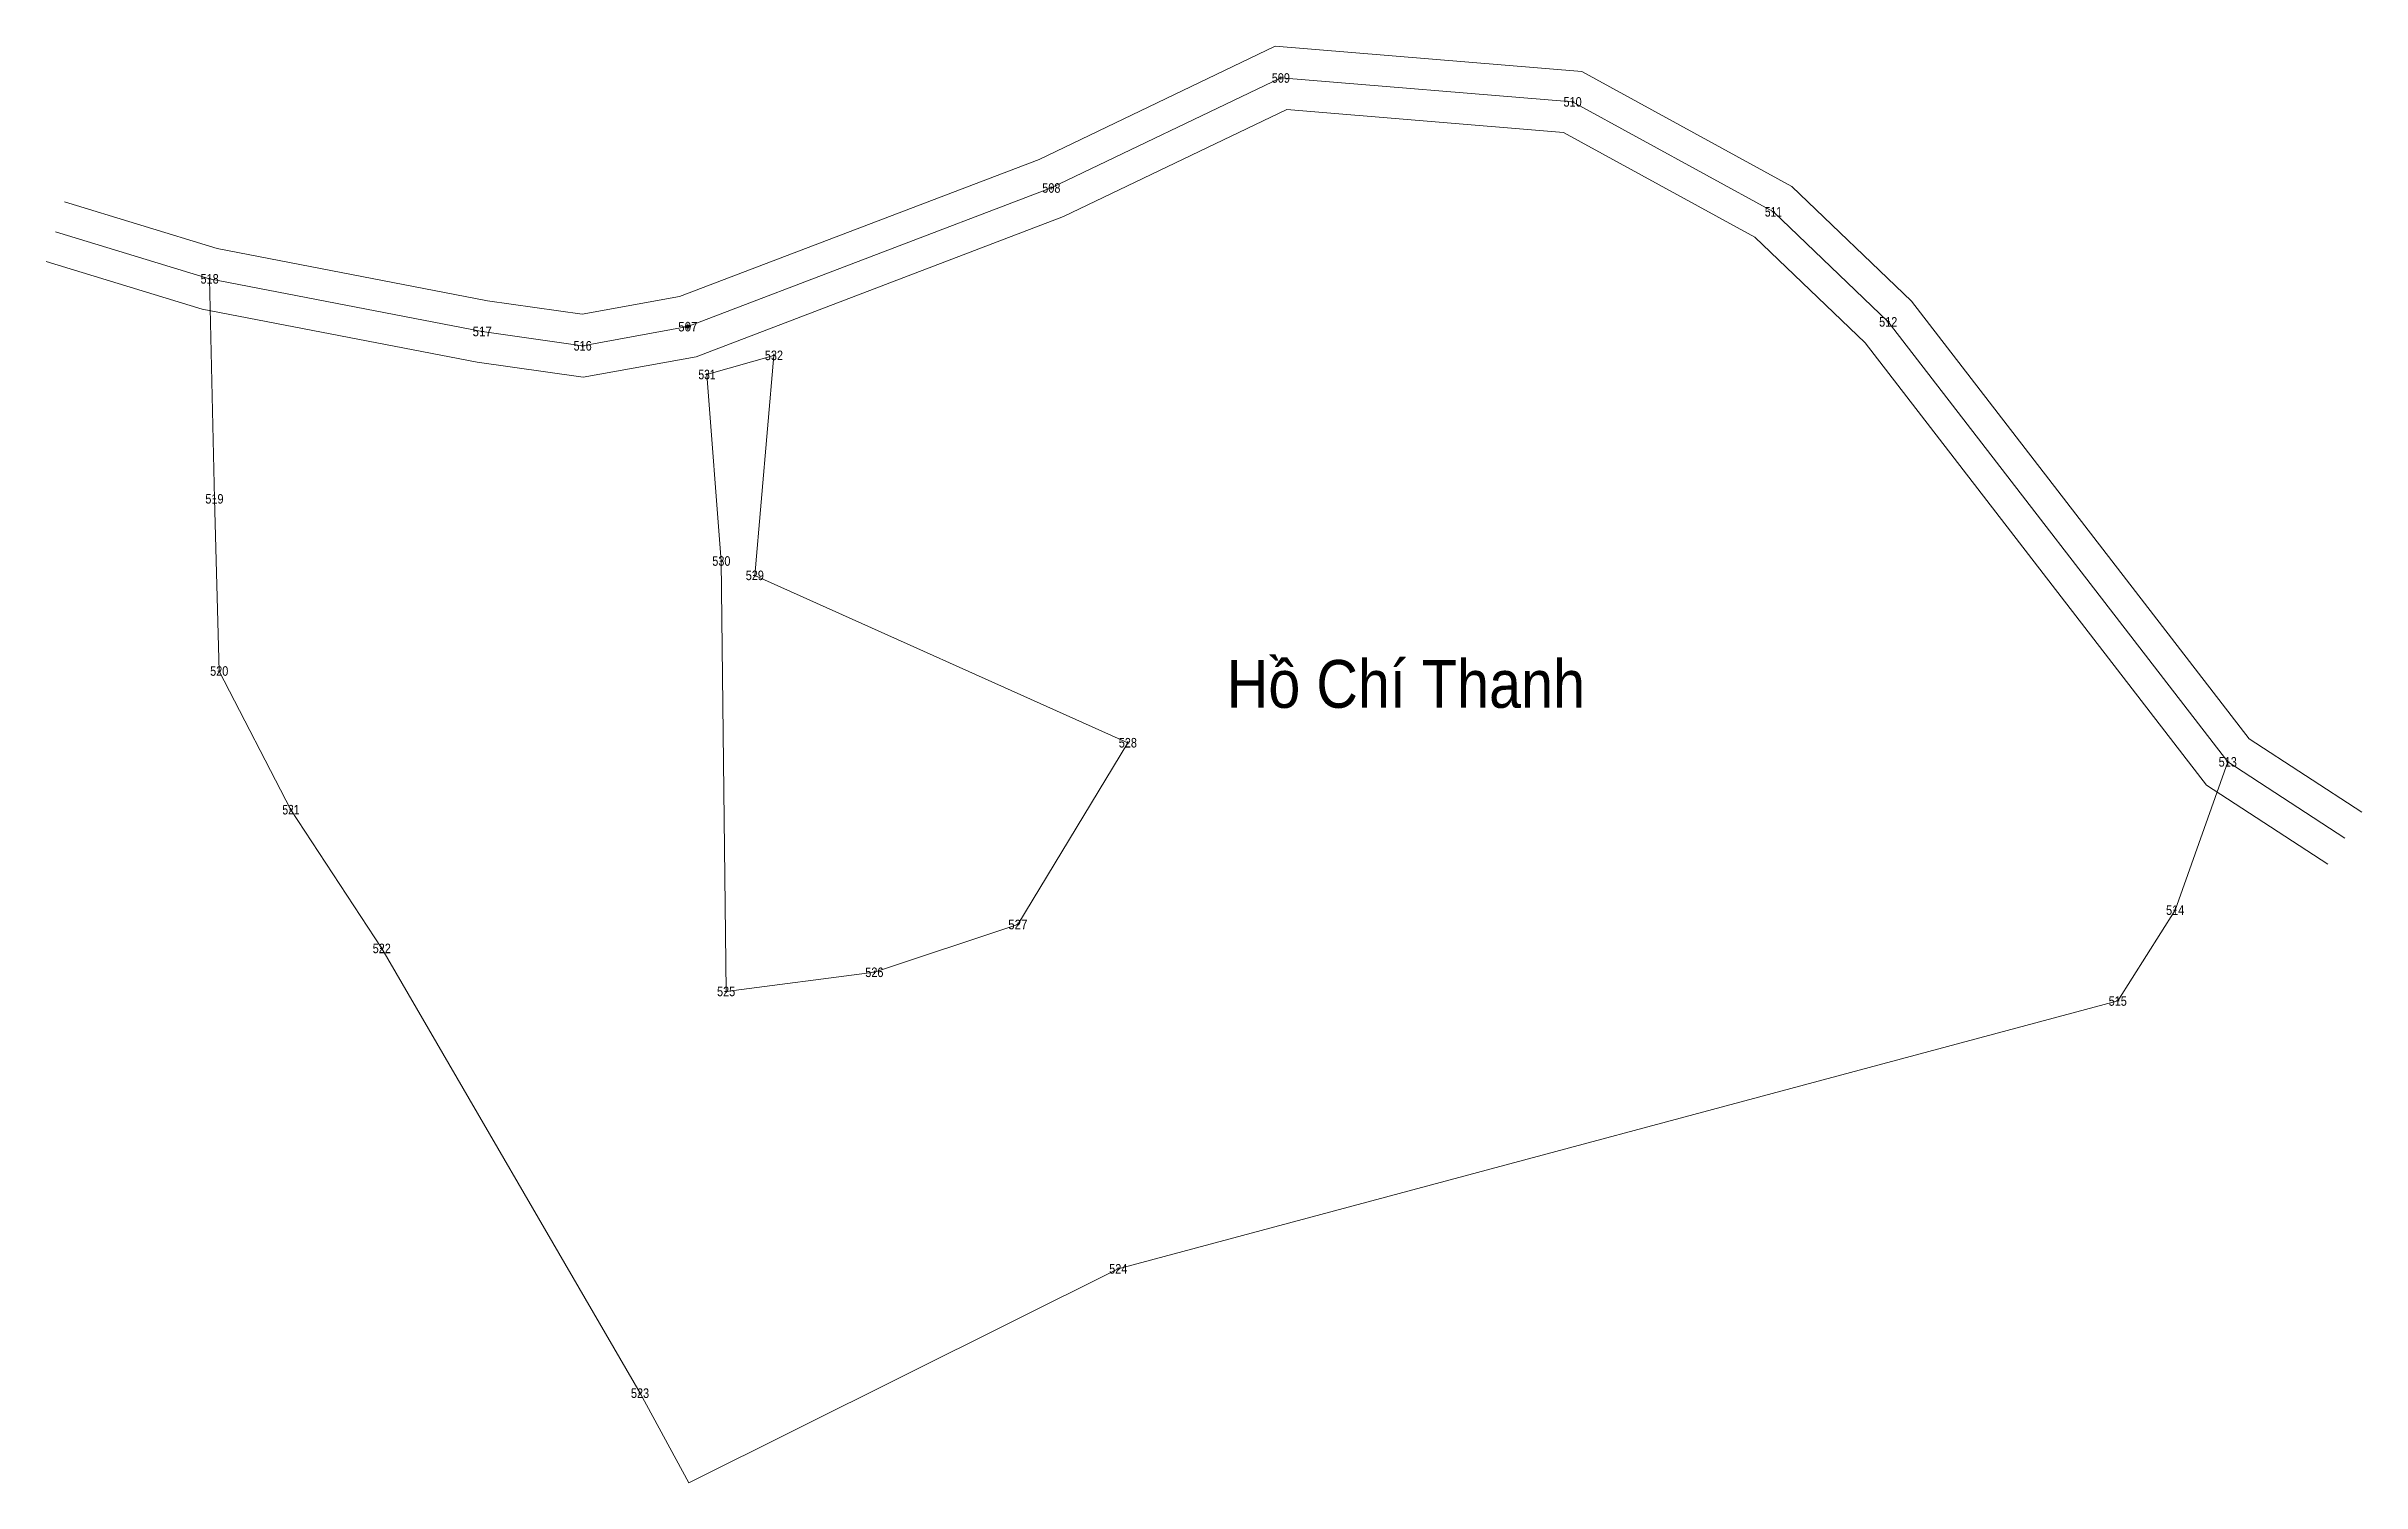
# Model space of a CAD drawing. Header units: centimetres. Extents: x 554285 to 558461, y 1848256 to 1849650.
# Drawn here: x 557976.8 to 558461, y 1848960.3 to 1849260.6 of the extents above; entities that cross this region are included whole.
import ezdxf
from ezdxf.enums import TextEntityAlignment as Align

# ---------------------------------------------------------------- set-up
doc = ezdxf.new("R2010")
doc.units = ezdxf.units.CM
doc.header["$LTSCALE"] = 0.8
doc.header["$PDMODE"] = 32
doc.header["$PDSIZE"] = 0.4
for name, color, linetype, lineweight in [('10', 7, 'Continuous', 13), ('11', 7, 'Continuous', 13), ('6', 7, 'Continuous', 13)]:
    doc.layers.add(name, color=color, linetype=linetype, lineweight=lineweight)
doc.layers.add('12', color=7, linetype='Continuous')

msp = doc.modelspace()

# ---------------------------------------------------------------- texts
at = {"layer": '12'}
for s, width, p in [('509', 0.85, (558235.005, 1849253)), ('510', 0.85, (558296.005, 1849248)), ('508', 0.85, (558187.005, 1849230)), ('511', 0.8, (558338, 1849225)), ('518', 0.85, (558011.005, 1849211)), ('517', 0.9, (558068, 1849200)), ('507', 0.9, (558111, 1849201)), ('512', 0.85, (558362, 1849202)), ('516', 0.85, (558089, 1849197)), ('532', 0.85, (558129, 1849195)), ('531', 0.8, (558115, 1849191)), ('519', 0.85, (558012.005, 1849165)), ('530', 0.85, (558118.005, 1849152)), ('529', 0.85, (558125.005, 1849149)), ('520', 0.85, (558013.005, 1849129)), ('528', 0.85, (558203.005, 1849114)), ('513', 0.85, (558433, 1849110)), ('521', 0.8, (558028, 1849100)), ('514', 0.85, (558422, 1849079)), ('527', 0.9, (558180, 1849076)), ('522', 0.85, (558047, 1849071)), ('526', 0.85, (558150, 1849066)), ('525', 0.85, (558119, 1849062)), ('515', 0.85, (558410, 1849060)), ('524', 0.85, (558201, 1849004)), ('523', 0.85, (558101, 1848978))]:
    msp.add_text(s, height=2, dxfattribs=dict(at, width=width)).set_placement(p, align=Align.CENTER)
at = {"layer": '6', "width": 0.9}
msp.add_text('Hå ChÝ Thanh', height=10, dxfattribs=at).set_placement((558261.15, 1849122.3), align=Align.CENTER)

# ---------------------------------------------------------------- linework, layer by layer
at = {"layer": '10'}
for p, q in [((558110.69, 1849202), (558110.38, 1849202)), ((558111, 1849202.62), (558111, 1849202.31)), ((558111, 1849201.69), (558111, 1849201.37)), ((558111.62, 1849202), (558111.31, 1849202))]:
    msp.add_line(p, q, dxfattribs=at)
msp.add_circle((558111, 1849202), 0.312, dxfattribs=at)
msp.add_point((558111, 1849202), dxfattribs=at)
at = {"layer": '11'}
for p, q in [((558235.31, 1849254), (558234.69, 1849254)), ((558235, 1849254.31), (558235, 1849253.69)), ((558296, 1849249.31), (558296, 1849248.69)), ((558296.31, 1849249), (558295.69, 1849249)), ((558187.31, 1849231), (558186.69, 1849231)), ((558187, 1849231.31), (558187, 1849230.69)), ((558338.31, 1849226), (558337.69, 1849226)), ((558338, 1849226.31), (558338, 1849225.69)), ((558011.31, 1849212), (558010.69, 1849212)), ((558011, 1849212.31), (558011, 1849211.69)), ((558068.31, 1849201), (558067.69, 1849201)), ((558068, 1849201.31), (558068, 1849200.69)), ((558111.31, 1849202), (558110.69, 1849202)), ((558111, 1849202.31), (558111, 1849201.69)), ((558362.31, 1849203), (558361.69, 1849203)), ((558362, 1849203.31), (558362, 1849202.69)), ((558089.31, 1849198), (558088.69, 1849198)), ((558089, 1849198.31), (558089, 1849197.69)), ((558129.31, 1849196), (558128.69, 1849196)), ((558129, 1849196.31), (558129, 1849195.69)), ((558115.31, 1849192), (558114.69, 1849192)), ((558115, 1849192.31), (558115, 1849191.69)), ((558012.31, 1849166), (558011.69, 1849166)), ((558012, 1849166.31), (558012, 1849165.69)), ((558118.31, 1849153), (558117.69, 1849153)), ((558118, 1849153.31), (558118, 1849152.69)), ((558125.31, 1849150), (558124.69, 1849150)), ((558125, 1849150.31), (558125, 1849149.69)), ((558013.31, 1849130), (558012.69, 1849130)), ((558013, 1849130.31), (558013, 1849129.69)), ((558203.31, 1849115), (558202.69, 1849115)), ((558203, 1849115.31), (558203, 1849114.69)), ((558433.31, 1849111), (558432.69, 1849111)), ((558433, 1849111.31), (558433, 1849110.69)), ((558028.31, 1849101), (558027.69, 1849101)), ((558028, 1849101.31), (558028, 1849100.69)), ((558422.31, 1849080), (558421.69, 1849080)), ((558422, 1849080.31), (558422, 1849079.69)), ((558180.31, 1849077), (558179.69, 1849077)), ((558180, 1849077.31), (558180, 1849076.69)), ((558047.31, 1849072), (558046.69, 1849072)), ((558047, 1849072.31), (558047, 1849071.69)), ((558150.31, 1849067), (558149.69, 1849067)), ((558150, 1849067.31), (558150, 1849066.69)), ((558119.31, 1849063), (558118.69, 1849063)), ((558119, 1849063.31), (558119, 1849062.69)), ((558410.31, 1849061), (558409.69, 1849061)), ((558410, 1849061.31), (558410, 1849060.69)), ((558201.31, 1849005), (558200.69, 1849005)), ((558201, 1849005.31), (558201, 1849004.69)), ((558101.31, 1848979), (558100.69, 1848979)), ((558101, 1848979.31), (558101, 1848978.69))]:
    msp.add_line(p, q, dxfattribs=at)
at = {"layer": '6'}
for p, q in [((558011, 1849212), (557978.75, 1849221.85)), ((558115, 1849192), (558129, 1849196)), ((558115, 1849192), (558118, 1849153))]:
    msp.add_line(p, q, dxfattribs=at)
for points in [[(557980.65, 1849228.07), (558012.57, 1849218.32), (558069.08, 1849207.41), (558088.88, 1849204.58), (558109.25, 1849208.29), (558184.43, 1849236.98), (558233.78, 1849260.62), (558297.91, 1849255.37), (558341.88, 1849231.29), (558366.85, 1849207.36), (558437.47, 1849115.84), (558461.01, 1849100.47)], [(557978.75, 1849221.85), (558011, 1849212), (558068, 1849201), (558089, 1849198), (558111, 1849202), (558187, 1849231), (558235, 1849254), (558296, 1849249), (558338, 1849226), (558362, 1849203), (558433, 1849111), (558457.46, 1849095.03)], [(557978.75, 1849221.85), (558011, 1849212), (558068, 1849201), (558089, 1849198), (558111, 1849202), (558187, 1849231), (558235, 1849254), (558296, 1849249), (558338, 1849226), (558362, 1849203), (558433, 1849111), (558457.46, 1849095.03)], [(558111, 1849202), (558187, 1849231), (558235, 1849254), (558296, 1849249), (558338, 1849226), (558362, 1849203), (558433, 1849111), (558457.46, 1849095.03)], [(557976.85, 1849215.63), (558009.43, 1849205.68), (558066.92, 1849194.59), (558089.12, 1849191.42), (558112.75, 1849195.71), (558189.57, 1849225.02), (558236.22, 1849247.38), (558294.09, 1849242.63), (558334.12, 1849220.71), (558357.15, 1849198.64), (558428.53, 1849106.16), (558453.91, 1849089.59)], [(558111, 1849202), (558089, 1849198), (558068, 1849201), (558011, 1849212), (558012, 1849166), (558013, 1849130), (558028, 1849101), (558047, 1849072), (558101, 1848979), (558111.24, 1848960.28)], [(558129, 1849196), (558125, 1849150), (558203, 1849115), (558180, 1849077), (558150, 1849067), (558119, 1849063), (558118, 1849153)], [(558433, 1849111), (558422, 1849080), (558410, 1849061)], [(558410, 1849061), (558201, 1849005), (558111.24, 1848960.28)]]:
    msp.add_lwpolyline(points, dxfattribs=at)

msp.set_redraw_order([(e.dxf.handle, doc.entitydb.next_handle()) for e in msp.query("TEXT MTEXT ATTDEF DIMENSION ARC_DIMENSION")])  # texts and dimensions are drawn at this point

doc.saveas('drawing.dxf')
